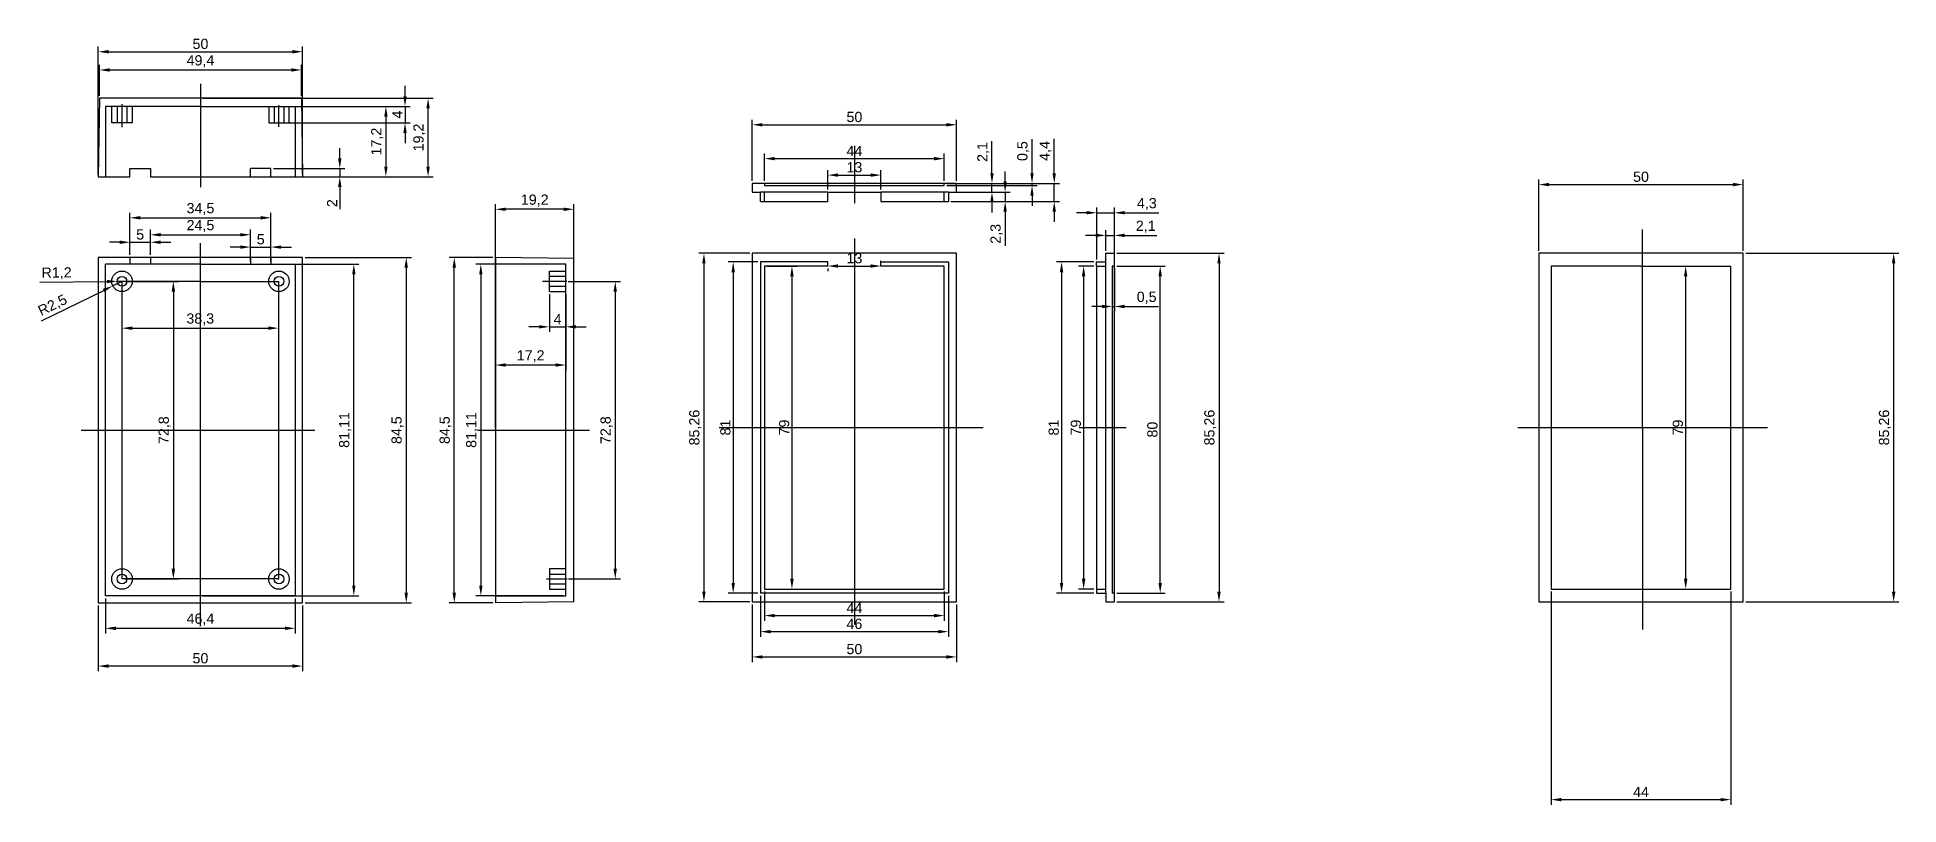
# Model space of a CAD drawing. Header units: millimetres. Extents: x 3537 to 3993, y -953 to -765.
import ezdxf

# ---------------------------------------------------------------- set-up
doc = ezdxf.new("R2010")
doc.units = ezdxf.units.MM
doc.styles.get("Standard").update_dxf_attribs({"font": 'arial.ttf'})
doc.dimstyles.new('ISO-25', dxfattribs={"dimtxt": 2.5, "dimasz": 2.5, "dimexe": 1.25, "dimexo": 0.625, "dimtad": 1, "dimtxsty": 'Standard', "dimcen": 2.5, "dimadec": 0, "dimazin": 0, "dimtfac": 1, "dimtmove": 0, "dimatfit": 3, "dimfxl": 1, "dimarcsym": 0})

msp = doc.modelspace()

# ---------------------------------------------------------------- blocks, each defined once
blk = doc.blocks.new('*D3')
at = {"color": 0, "lineweight": -2, "transparency": 16777216}
for p, q in [((3552.31, -798.39), (3552.31, -767.18)), ((3554.81, -768.43), (3599.81, -768.43)), ((3602.31, -798.39), (3602.31, -767.18))]:
    blk.add_line(p, q, dxfattribs=at)
at = {"color": 0, "transparency": 16777216}
for points in [[(3554.81, -768.02), (3554.81, -768.85), (3552.31, -768.43)], [(3599.81, -768.02), (3599.81, -768.85), (3602.31, -768.43)]]:
    blk.add_solid(points, dxfattribs=at)
at = {"layer": 'Defpoints', "color": 0, "transparency": 16777216}
for p in [(3602.31, -768.43), (3552.31, -799.01), (3602.31, -799.01)]:
    blk.add_point(p, dxfattribs=at)
at = {"color": 0, "transparency": 16777216, "insert": (3577.31, -766.53), "char_height": 2.5, "attachment_point": 5}
blk.add_mtext('50', dxfattribs=at)
blk = doc.blocks.new('*D4')
at = {"color": 0, "lineweight": -2, "transparency": 16777216}
for p, q in [((3552.61, -779.19), (3552.61, -771.64)), ((3555.11, -772.89), (3599.51, -772.89)), ((3602.01, -779.19), (3602.01, -771.64))]:
    blk.add_line(p, q, dxfattribs=at)
at = {"color": 0, "transparency": 16777216}
for points in [[(3555.11, -772.48), (3555.11, -773.31), (3552.61, -772.89)], [(3599.51, -772.48), (3599.51, -773.31), (3602.01, -772.89)]]:
    blk.add_solid(points, dxfattribs=at)
at = {"layer": 'Defpoints', "color": 0, "transparency": 16777216}
for p in [(3602.01, -772.89), (3552.61, -779.81), (3602.01, -779.81)]:
    blk.add_point(p, dxfattribs=at)
at = {"color": 0, "transparency": 16777216, "insert": (3577.31, -770.77), "char_height": 2.5, "attachment_point": 5}
blk.add_mtext('49,4', dxfattribs=at)
blk = doc.blocks.new('*D5')
at = {"color": 0, "lineweight": -2, "transparency": 16777216}
for p, q in [((3577.94, -779.81), (3634.27, -779.81)), ((3633.02, -796.51), (3633.02, -782.31)), ((3577.94, -799.01), (3634.27, -799.01))]:
    blk.add_line(p, q, dxfattribs=at)
at = {"color": 0, "transparency": 16777216}
for points in [[(3632.6, -782.31), (3633.43, -782.31), (3633.02, -779.81)], [(3632.6, -796.51), (3633.43, -796.51), (3633.02, -799.01)]]:
    blk.add_solid(points, dxfattribs=at)
at = {"layer": 'Defpoints', "color": 0, "transparency": 16777216}
for p in [(3577.31, -779.81), (3633.02, -779.81), (3577.31, -799.01)]:
    blk.add_point(p, dxfattribs=at)
at = {"color": 0, "transparency": 16777216, "insert": (3630.89, -789.41), "char_height": 2.5, "attachment_point": 5, "rotation": 90}
blk.add_mtext('19,2', dxfattribs=at)
blk = doc.blocks.new('*D6')
at = {"color": 0, "lineweight": -2, "transparency": 16777216}
for p, q in [((3627.37, -779.31), (3627.37, -776.81)), ((3598.34, -781.81), (3628.62, -781.81)), ((3627.37, -781.81), (3627.37, -785.81)), ((3598.34, -785.81), (3628.62, -785.81)), ((3627.37, -788.31), (3627.37, -790.81))]:
    blk.add_line(p, q, dxfattribs=at)
at = {"color": 0, "transparency": 16777216}
for points in [[(3626.96, -779.31), (3627.79, -779.31), (3627.37, -781.81)], [(3626.96, -788.31), (3627.79, -788.31), (3627.37, -785.81)]]:
    blk.add_solid(points, dxfattribs=at)
at = {"layer": 'Defpoints', "color": 0, "transparency": 16777216}
for p in [(3597.71, -781.81), (3597.71, -785.81), (3627.37, -785.81)]:
    blk.add_point(p, dxfattribs=at)
at = {"color": 0, "transparency": 16777216, "insert": (3625.5, -783.81), "char_height": 2.5, "attachment_point": 5, "rotation": 90}
blk.add_mtext('4', dxfattribs=at)
blk = doc.blocks.new('*D7')
at = {"color": 0, "lineweight": -2, "transparency": 16777216}
for p, q in [((3601.14, -781.81), (3623.94, -781.81)), ((3622.69, -784.31), (3622.69, -796.51)), ((3601.14, -799.01), (3623.94, -799.01))]:
    blk.add_line(p, q, dxfattribs=at)
at = {"color": 0, "transparency": 16777216}
for points in [[(3622.28, -784.31), (3623.11, -784.31), (3622.69, -781.81)], [(3622.28, -796.51), (3623.11, -796.51), (3622.69, -799.01)]]:
    blk.add_solid(points, dxfattribs=at)
at = {"layer": 'Defpoints', "color": 0, "transparency": 16777216}
for p in [(3600.51, -781.81), (3600.51, -799.01), (3622.69, -799.01)]:
    blk.add_point(p, dxfattribs=at)
at = {"color": 0, "transparency": 16777216, "insert": (3620.57, -790.41), "char_height": 2.5, "attachment_point": 5, "rotation": 90}
blk.add_mtext('17,2', dxfattribs=at)
blk = doc.blocks.new('*D8')
at = {"color": 0, "lineweight": -2, "transparency": 16777216}
for p, q in [((3611.41, -794.51), (3611.41, -792.01)), ((3595.19, -797.01), (3612.66, -797.01)), ((3611.41, -797.01), (3611.41, -799.01)), ((3595.19, -799.01), (3612.66, -799.01)), ((3611.41, -801.51), (3611.41, -806.92))]:
    blk.add_line(p, q, dxfattribs=at)
at = {"color": 0, "transparency": 16777216}
for points in [[(3610.99, -794.51), (3611.82, -794.51), (3611.41, -797.01)], [(3610.99, -801.51), (3611.82, -801.51), (3611.41, -799.01)]]:
    blk.add_solid(points, dxfattribs=at)
at = {"layer": 'Defpoints', "color": 0, "transparency": 16777216}
for p in [(3594.56, -797.01), (3594.56, -799.01), (3611.41, -799.01)]:
    blk.add_point(p, dxfattribs=at)
at = {"color": 0, "transparency": 16777216, "insert": (3609.53, -805.47), "char_height": 2.5, "attachment_point": 5, "rotation": 90}
blk.add_mtext('2', dxfattribs=at)
blk = doc.blocks.new('*D9')
at = {"color": 0, "lineweight": -2, "transparency": 16777216}
for p, q in [((3558.11, -825.21), (3558.11, -837.29)), ((3596.41, -825.21), (3596.41, -837.29)), ((3560.61, -836.04), (3593.91, -836.04))]:
    blk.add_line(p, q, dxfattribs=at)
at = {"color": 0, "transparency": 16777216}
for points in [[(3560.61, -835.62), (3560.61, -836.46), (3558.11, -836.04)], [(3593.91, -835.62), (3593.91, -836.46), (3596.41, -836.04)]]:
    blk.add_solid(points, dxfattribs=at)
at = {"layer": 'Defpoints', "color": 0, "transparency": 16777216}
for p in [(3558.11, -824.59), (3596.41, -824.59), (3596.41, -836.04)]:
    blk.add_point(p, dxfattribs=at)
at = {"color": 0, "transparency": 16777216, "insert": (3577.26, -833.91), "char_height": 2.5, "attachment_point": 5}
blk.add_mtext('38,3', dxfattribs=at)
blk = doc.blocks.new('*D10')
at = {"color": 0, "lineweight": -2, "transparency": 16777216}
for p, q in [((3558.94, -824.59), (3571.93, -824.59)), ((3570.68, -827.09), (3570.68, -894.89)), ((3558.84, -897.39), (3571.93, -897.39))]:
    blk.add_line(p, q, dxfattribs=at)
at = {"color": 0, "transparency": 16777216}
for points in [[(3570.26, -827.09), (3571.1, -827.09), (3570.68, -824.59)], [(3570.26, -894.89), (3571.1, -894.89), (3570.68, -897.39)]]:
    blk.add_solid(points, dxfattribs=at)
at = {"layer": 'Defpoints', "color": 0, "transparency": 16777216}
for p in [(3558.31, -824.59), (3558.21, -897.39), (3570.68, -897.39)]:
    blk.add_point(p, dxfattribs=at)
at = {"color": 0, "transparency": 16777216, "insert": (3568.55, -860.99), "char_height": 2.5, "attachment_point": 5, "rotation": 90}
blk.add_mtext('72,8', dxfattribs=at)
blk = doc.blocks.new('*D11')
at = {"color": 0, "lineweight": -2, "transparency": 16777216}
for p, q in [((3554.11, -902.13), (3554.11, -910.7)), ((3600.51, -902.13), (3600.51, -910.7)), ((3556.61, -909.45), (3598.01, -909.45))]:
    blk.add_line(p, q, dxfattribs=at)
at = {"color": 0, "transparency": 16777216}
for points in [[(3556.61, -909.03), (3556.61, -909.87), (3554.11, -909.45)], [(3598.01, -909.03), (3598.01, -909.87), (3600.51, -909.45)]]:
    blk.add_solid(points, dxfattribs=at)
at = {"layer": 'Defpoints', "color": 0, "transparency": 16777216}
for p in [(3554.11, -901.5), (3600.51, -901.5), (3600.51, -909.45)]:
    blk.add_point(p, dxfattribs=at)
at = {"color": 0, "transparency": 16777216, "insert": (3577.31, -907.32), "char_height": 2.5, "attachment_point": 5}
blk.add_mtext('46,4', dxfattribs=at)
blk = doc.blocks.new('*D12')
at = {"color": 0, "lineweight": -2, "transparency": 16777216}
for p, q in [((3552.31, -903.86), (3552.31, -919.94)), ((3602.31, -903.86), (3602.31, -919.94)), ((3599.81, -918.69), (3554.81, -918.69))]:
    blk.add_line(p, q, dxfattribs=at)
at = {"color": 0, "transparency": 16777216}
for points in [[(3554.81, -918.27), (3554.81, -919.11), (3552.31, -918.69)], [(3599.81, -918.27), (3599.81, -919.11), (3602.31, -918.69)]]:
    blk.add_solid(points, dxfattribs=at)
at = {"layer": 'Defpoints', "color": 0, "transparency": 16777216}
for p in [(3552.31, -903.24), (3602.31, -903.24), (3552.31, -918.69)]:
    blk.add_point(p, dxfattribs=at)
at = {"color": 0, "transparency": 16777216, "insert": (3577.31, -916.79), "char_height": 2.5, "attachment_point": 5}
blk.add_mtext('50', dxfattribs=at)
blk = doc.blocks.new('*D13')
at = {"color": 0, "lineweight": -2, "transparency": 16777216}
for p, q in [((3602.94, -818.74), (3628.92, -818.74)), ((3627.67, -821.24), (3627.67, -900.74)), ((3602.94, -903.24), (3628.92, -903.24))]:
    blk.add_line(p, q, dxfattribs=at)
at = {"color": 0, "transparency": 16777216}
for points in [[(3627.25, -821.24), (3628.09, -821.24), (3627.67, -818.74)], [(3627.25, -900.74), (3628.09, -900.74), (3627.67, -903.24)]]:
    blk.add_solid(points, dxfattribs=at)
at = {"layer": 'Defpoints', "color": 0, "transparency": 16777216}
for p in [(3602.31, -818.74), (3602.31, -903.24), (3627.67, -903.24)]:
    blk.add_point(p, dxfattribs=at)
at = {"color": 0, "transparency": 16777216, "insert": (3625.54, -860.99), "char_height": 2.5, "attachment_point": 5, "rotation": 90}
blk.add_mtext('84,5', dxfattribs=at)
blk = doc.blocks.new('*D15')
at = {"color": 0, "lineweight": -2, "transparency": 16777216}
for p, q in [((3577.94, -820.39), (3616.09, -820.39)), ((3614.84, -899), (3614.84, -822.89)), ((3577.94, -901.5), (3616.09, -901.5))]:
    blk.add_line(p, q, dxfattribs=at)
at = {"color": 0, "transparency": 16777216}
for points in [[(3614.43, -822.89), (3615.26, -822.89), (3614.84, -820.39)], [(3614.43, -899), (3615.26, -899), (3614.84, -901.5)]]:
    blk.add_solid(points, dxfattribs=at)
at = {"layer": 'Defpoints', "color": 0, "transparency": 16777216}
for p in [(3577.31, -820.39), (3614.84, -820.39), (3577.31, -901.5)]:
    blk.add_point(p, dxfattribs=at)
at = {"color": 0, "transparency": 16777216, "insert": (3612.72, -860.95), "char_height": 2.5, "attachment_point": 5, "rotation": 90}
blk.add_mtext('81,11', dxfattribs=at)
blk = doc.blocks.new('*D16')
at = {"color": 0, "lineweight": -2, "transparency": 16777216}
for p, q in [((3565.06, -818.11), (3565.06, -811.95)), ((3567.56, -813.2), (3587.06, -813.2)), ((3589.56, -818.11), (3589.56, -811.95))]:
    blk.add_line(p, q, dxfattribs=at)
at = {"color": 0, "transparency": 16777216}
for points in [[(3567.56, -812.79), (3567.56, -813.62), (3565.06, -813.2)], [(3587.06, -812.79), (3587.06, -813.62), (3589.56, -813.2)]]:
    blk.add_solid(points, dxfattribs=at)
at = {"layer": 'Defpoints', "color": 0, "transparency": 16777216}
for p in [(3589.56, -813.2), (3565.06, -818.74), (3589.56, -818.74)]:
    blk.add_point(p, dxfattribs=at)
at = {"color": 0, "transparency": 16777216, "insert": (3577.31, -811.08), "char_height": 2.5, "attachment_point": 5}
blk.add_mtext('24,5', dxfattribs=at)
blk = doc.blocks.new('*D17')
at = {"color": 0, "lineweight": -2, "transparency": 16777216}
for p, q in [((3560.06, -818.11), (3560.06, -807.8)), ((3562.56, -809.05), (3592.06, -809.05)), ((3594.56, -818.11), (3594.56, -807.8))]:
    blk.add_line(p, q, dxfattribs=at)
at = {"color": 0, "transparency": 16777216}
for points in [[(3562.56, -808.63), (3562.56, -809.47), (3560.06, -809.05)], [(3592.06, -808.63), (3592.06, -809.47), (3594.56, -809.05)]]:
    blk.add_solid(points, dxfattribs=at)
at = {"layer": 'Defpoints', "color": 0, "transparency": 16777216}
for p in [(3594.56, -809.05), (3560.06, -818.74), (3594.56, -818.74)]:
    blk.add_point(p, dxfattribs=at)
at = {"color": 0, "transparency": 16777216, "insert": (3577.31, -806.92), "char_height": 2.5, "attachment_point": 5}
blk.add_mtext('34,5', dxfattribs=at)
blk = doc.blocks.new('*D18')
at = {"color": 0, "lineweight": -2, "transparency": 16777216}
for p, q in [((3557.56, -815.03), (3555.06, -815.03)), ((3560.06, -818.11), (3560.06, -813.78)), ((3560.06, -815.03), (3565.06, -815.03)), ((3565.06, -818.11), (3565.06, -813.78)), ((3567.56, -815.03), (3570.06, -815.03))]:
    blk.add_line(p, q, dxfattribs=at)
at = {"color": 0, "transparency": 16777216}
for points in [[(3557.56, -814.62), (3557.56, -815.45), (3560.06, -815.03)], [(3567.56, -814.62), (3567.56, -815.45), (3565.06, -815.03)]]:
    blk.add_solid(points, dxfattribs=at)
at = {"layer": 'Defpoints', "color": 0, "transparency": 16777216}
for p in [(3565.06, -815.03), (3560.06, -818.74), (3565.06, -818.74)]:
    blk.add_point(p, dxfattribs=at)
at = {"color": 0, "transparency": 16777216, "insert": (3562.56, -813.14), "char_height": 2.5, "attachment_point": 5}
blk.add_mtext('5', dxfattribs=at)
blk = doc.blocks.new('*D19')
at = {"color": 0, "lineweight": -2, "transparency": 16777216}
for p, q in [((3589.56, -819.76), (3589.56, -814.96)), ((3594.56, -819.76), (3594.56, -814.96)), ((3587.06, -816.21), (3584.56, -816.21)), ((3589.56, -816.21), (3594.56, -816.21)), ((3597.06, -816.21), (3599.56, -816.21))]:
    blk.add_line(p, q, dxfattribs=at)
at = {"color": 0, "transparency": 16777216}
for points in [[(3587.06, -815.8), (3587.06, -816.63), (3589.56, -816.21)], [(3597.06, -815.8), (3597.06, -816.63), (3594.56, -816.21)]]:
    blk.add_solid(points, dxfattribs=at)
at = {"layer": 'Defpoints', "color": 0, "transparency": 16777216}
for p in [(3594.56, -816.21), (3589.56, -820.39), (3594.56, -820.39)]:
    blk.add_point(p, dxfattribs=at)
at = {"color": 0, "transparency": 16777216, "insert": (3592.06, -814.32), "char_height": 2.5, "attachment_point": 5}
blk.add_mtext('5', dxfattribs=at)
blk = doc.blocks.new('*D20')
at = {"color": 0, "lineweight": -2, "transparency": 16777216}
for p, q in [((3538.04, -824.83), (3554.41, -824.63)), ((3558.11, -824.59), (3556.91, -824.6))]:
    blk.add_line(p, q, dxfattribs=at)
at = {"color": 0, "transparency": 16777216}
blk.add_solid([(3554.41, -824.22), (3554.42, -825.05), (3556.91, -824.6)], dxfattribs=at)
at = {"layer": 'Defpoints', "color": 0, "transparency": 16777216}
for p in [(3556.91, -824.6), (3558.11, -824.59)]:
    blk.add_point(p, dxfattribs=at)
at = {"color": 0, "transparency": 16777216, "insert": (3542.1, -822.66), "char_height": 2.5, "attachment_point": 5, "rotation": 0.6952}
blk.add_mtext('R1,2', dxfattribs=at)
blk = doc.blocks.new('*D21')
at = {"color": 0, "lineweight": -2, "transparency": 16777216}
for p, q in [((3538.44, -834.28), (3553.63, -826.8)), ((3558.11, -824.59), (3555.87, -825.69))]:
    blk.add_line(p, q, dxfattribs=at)
at = {"color": 0, "transparency": 16777216}
blk.add_solid([(3553.44, -826.43), (3553.81, -827.17), (3555.87, -825.69)], dxfattribs=at)
at = {"layer": 'Defpoints', "color": 0, "transparency": 16777216}
for p in [(3555.87, -825.69), (3558.11, -824.59)]:
    blk.add_point(p, dxfattribs=at)
at = {"color": 0, "transparency": 16777216, "insert": (3541.19, -830.56), "char_height": 2.5, "attachment_point": 5, "rotation": 26.2337}
blk.add_mtext('R2,5', dxfattribs=at)
blk = doc.blocks.new('*D22')
at = {"color": 0, "lineweight": -2, "transparency": 16777216}
for p, q in [((3648.89, -818.74), (3638.18, -818.74)), ((3639.43, -900.74), (3639.43, -821.24)), ((3648.89, -903.24), (3638.18, -903.24))]:
    blk.add_line(p, q, dxfattribs=at)
at = {"color": 0, "transparency": 16777216}
for points in [[(3639.01, -821.24), (3639.84, -821.24), (3639.43, -818.74)], [(3639.01, -900.74), (3639.84, -900.74), (3639.43, -903.24)]]:
    blk.add_solid(points, dxfattribs=at)
at = {"layer": 'Defpoints', "color": 0, "transparency": 16777216}
for p in [(3639.43, -818.74), (3649.51, -818.74), (3649.51, -903.24)]:
    blk.add_point(p, dxfattribs=at)
at = {"color": 0, "transparency": 16777216, "insert": (3637.3, -860.99), "char_height": 2.5, "attachment_point": 5, "rotation": 90}
blk.add_mtext('84,5', dxfattribs=at)
blk = doc.blocks.new('*D23')
at = {"color": 0, "lineweight": -2, "transparency": 16777216}
for p, q in [((3666.08, -820.39), (3644.67, -820.39)), ((3645.92, -822.89), (3645.92, -899)), ((3666.09, -901.5), (3644.67, -901.5))]:
    blk.add_line(p, q, dxfattribs=at)
at = {"color": 0, "transparency": 16777216}
for points in [[(3645.51, -822.89), (3646.34, -822.89), (3645.92, -820.39)], [(3645.51, -899), (3646.34, -899), (3645.92, -901.5)]]:
    blk.add_solid(points, dxfattribs=at)
at = {"layer": 'Defpoints', "color": 0, "transparency": 16777216}
for p in [(3666.71, -820.39), (3645.92, -901.5), (3666.71, -901.5)]:
    blk.add_point(p, dxfattribs=at)
at = {"color": 0, "transparency": 16777216, "insert": (3643.8, -860.95), "char_height": 2.5, "attachment_point": 5, "rotation": 90}
blk.add_mtext('81,11', dxfattribs=at)
blk = doc.blocks.new('*D24')
at = {"color": 0, "lineweight": -2, "transparency": 16777216}
for p, q in [((3667.33, -824.59), (3680.07, -824.59)), ((3678.82, -827.09), (3678.82, -894.89)), ((3667.34, -897.39), (3680.07, -897.39))]:
    blk.add_line(p, q, dxfattribs=at)
at = {"color": 0, "transparency": 16777216}
for points in [[(3678.4, -827.09), (3679.23, -827.09), (3678.82, -824.59)], [(3678.4, -894.89), (3679.23, -894.89), (3678.82, -897.39)]]:
    blk.add_solid(points, dxfattribs=at)
at = {"layer": 'Defpoints', "color": 0, "transparency": 16777216}
for p in [(3666.71, -824.59), (3666.71, -897.39), (3678.82, -897.39)]:
    blk.add_point(p, dxfattribs=at)
at = {"color": 0, "transparency": 16777216, "insert": (3676.69, -860.99), "char_height": 2.5, "attachment_point": 5, "rotation": 90}
blk.add_mtext('72,8', dxfattribs=at)
blk = doc.blocks.new('*D25')
at = {"color": 0, "lineweight": -2, "transparency": 16777216}
for p, q in [((3649.51, -860.36), (3649.51, -805.72)), ((3668.71, -860.36), (3668.71, -805.72)), ((3666.21, -806.97), (3652.01, -806.97))]:
    blk.add_line(p, q, dxfattribs=at)
at = {"color": 0, "transparency": 16777216}
for points in [[(3652.01, -806.55), (3652.01, -807.38), (3649.51, -806.97)], [(3666.21, -806.55), (3666.21, -807.38), (3668.71, -806.97)]]:
    blk.add_solid(points, dxfattribs=at)
at = {"layer": 'Defpoints', "color": 0, "transparency": 16777216}
for p in [(3649.51, -806.97), (3649.51, -860.99), (3668.71, -860.99)]:
    blk.add_point(p, dxfattribs=at)
at = {"color": 0, "transparency": 16777216, "insert": (3659.11, -804.84), "char_height": 2.5, "attachment_point": 5}
blk.add_mtext('19,2', dxfattribs=at)
blk = doc.blocks.new('*D26')
at = {"color": 0, "lineweight": -2, "transparency": 16777216}
for p, q in [((3662.71, -827.71), (3662.71, -836.97)), ((3666.71, -827.71), (3666.71, -836.97)), ((3660.21, -835.72), (3657.71, -835.72)), ((3662.71, -835.72), (3666.71, -835.72)), ((3669.21, -835.72), (3671.71, -835.72))]:
    blk.add_line(p, q, dxfattribs=at)
at = {"color": 0, "transparency": 16777216}
for points in [[(3660.21, -835.3), (3660.21, -836.13), (3662.71, -835.72)], [(3669.21, -835.3), (3669.21, -836.13), (3666.71, -835.72)]]:
    blk.add_solid(points, dxfattribs=at)
at = {"layer": 'Defpoints', "color": 0, "transparency": 16777216}
for p in [(3662.71, -827.08), (3666.71, -827.08), (3666.71, -835.72)]:
    blk.add_point(p, dxfattribs=at)
at = {"color": 0, "transparency": 16777216, "insert": (3664.71, -833.84), "char_height": 2.5, "attachment_point": 5}
blk.add_mtext('4', dxfattribs=at)
blk = doc.blocks.new('*D27')
at = {"color": 0, "lineweight": -2, "transparency": 16777216}
for p, q in [((3649.51, -828.33), (3649.51, -846.31)), ((3666.71, -828.33), (3666.71, -846.31)), ((3664.21, -845.06), (3652.01, -845.06))]:
    blk.add_line(p, q, dxfattribs=at)
at = {"color": 0, "transparency": 16777216}
for points in [[(3652.01, -844.64), (3652.01, -845.47), (3649.51, -845.06)], [(3664.21, -844.64), (3664.21, -845.47), (3666.71, -845.06)]]:
    blk.add_solid(points, dxfattribs=at)
at = {"layer": 'Defpoints', "color": 0, "transparency": 16777216}
for p in [(3649.51, -827.71), (3666.71, -827.71), (3649.51, -845.06)]:
    blk.add_point(p, dxfattribs=at)
at = {"color": 0, "transparency": 16777216, "insert": (3658.11, -842.93), "char_height": 2.5, "attachment_point": 5}
blk.add_mtext('17,2', dxfattribs=at)
blk = doc.blocks.new('*D28')
at = {"color": 0, "lineweight": -2, "transparency": 16777216}
for p, q in [((3712.35, -800.03), (3712.35, -785.05)), ((3714.85, -786.3), (3759.85, -786.3)), ((3762.35, -800.03), (3762.35, -785.05))]:
    blk.add_line(p, q, dxfattribs=at)
at = {"color": 0, "transparency": 16777216}
for points in [[(3714.85, -785.88), (3714.85, -786.72), (3712.35, -786.3)], [(3759.85, -785.88), (3759.85, -786.72), (3762.35, -786.3)]]:
    blk.add_solid(points, dxfattribs=at)
at = {"layer": 'Defpoints', "color": 0, "transparency": 16777216}
for p in [(3762.35, -786.3), (3712.35, -800.65), (3762.35, -800.65)]:
    blk.add_point(p, dxfattribs=at)
at = {"color": 0, "transparency": 16777216, "insert": (3737.35, -784.4), "char_height": 2.5, "attachment_point": 5}
blk.add_mtext('50', dxfattribs=at)
blk = doc.blocks.new('*D29')
at = {"color": 0, "lineweight": -2, "transparency": 16777216}
for p, q in [((3715.35, -800.03), (3715.35, -793.33)), ((3717.85, -794.58), (3756.85, -794.58)), ((3759.35, -800.03), (3759.35, -793.33))]:
    blk.add_line(p, q, dxfattribs=at)
at = {"color": 0, "transparency": 16777216}
for points in [[(3717.85, -794.17), (3717.85, -795), (3715.35, -794.58)], [(3756.85, -794.17), (3756.85, -795), (3759.35, -794.58)]]:
    blk.add_solid(points, dxfattribs=at)
at = {"layer": 'Defpoints', "color": 0, "transparency": 16777216}
for p in [(3759.35, -794.58), (3715.35, -800.65), (3759.35, -800.65)]:
    blk.add_point(p, dxfattribs=at)
at = {"color": 0, "transparency": 16777216, "insert": (3737.35, -792.71), "char_height": 2.5, "attachment_point": 5}
blk.add_mtext('44', dxfattribs=at)
blk = doc.blocks.new('*D34')
at = {"color": 0, "lineweight": -2, "transparency": 16777216}
for p, q in [((3730.85, -802.13), (3730.85, -797.36)), ((3733.35, -798.61), (3741.35, -798.61)), ((3743.85, -802.13), (3743.85, -797.36))]:
    blk.add_line(p, q, dxfattribs=at)
at = {"color": 0, "transparency": 16777216}
for points in [[(3733.35, -798.19), (3733.35, -799.02), (3730.85, -798.61)], [(3741.35, -798.19), (3741.35, -799.02), (3743.85, -798.61)]]:
    blk.add_solid(points, dxfattribs=at)
at = {"layer": 'Defpoints', "color": 0, "transparency": 16777216}
for p in [(3743.85, -798.61), (3730.85, -802.75), (3743.85, -802.75)]:
    blk.add_point(p, dxfattribs=at)
at = {"color": 0, "transparency": 16777216, "insert": (3737.35, -796.7), "char_height": 2.5, "attachment_point": 5}
blk.add_mtext('13', dxfattribs=at)
blk = doc.blocks.new('*D35')
at = {"color": 0, "lineweight": -2, "transparency": 16777216}
for p, q in [((3786.25, -798.15), (3786.25, -789.76)), ((3760.97, -800.65), (3787.5, -800.65)), ((3786.25, -805.05), (3786.25, -800.65)), ((3760.97, -805.05), (3787.5, -805.05)), ((3786.25, -807.55), (3786.25, -810.05))]:
    blk.add_line(p, q, dxfattribs=at)
at = {"color": 0, "transparency": 16777216}
for points in [[(3785.83, -798.15), (3786.66, -798.15), (3786.25, -800.65)], [(3785.83, -807.55), (3786.66, -807.55), (3786.25, -805.05)]]:
    blk.add_solid(points, dxfattribs=at)
at = {"layer": 'Defpoints', "color": 0, "transparency": 16777216}
for p in [(3760.35, -800.65), (3786.25, -800.65), (3760.35, -805.05)]:
    blk.add_point(p, dxfattribs=at)
at = {"color": 0, "transparency": 16777216, "insert": (3784.13, -792.7), "char_height": 2.5, "attachment_point": 5, "rotation": 90}
blk.add_mtext('4,4', dxfattribs=at)
blk = doc.blocks.new('*D37')
at = {"color": 0, "lineweight": -2, "transparency": 16777216}
for p, q in [((3780.81, -798.15), (3780.81, -789.83)), ((3759.97, -800.65), (3782.06, -800.65)), ((3759.97, -801.15), (3782.06, -801.15)), ((3780.81, -801.15), (3780.81, -800.65)), ((3780.81, -803.65), (3780.81, -806.15))]:
    blk.add_line(p, q, dxfattribs=at)
at = {"color": 0, "transparency": 16777216}
for points in [[(3780.39, -798.15), (3781.22, -798.15), (3780.81, -800.65)], [(3780.39, -803.65), (3781.22, -803.65), (3780.81, -801.15)]]:
    blk.add_solid(points, dxfattribs=at)
at = {"layer": 'Defpoints', "color": 0, "transparency": 16777216}
for p in [(3759.35, -800.65), (3759.35, -801.15), (3780.81, -800.65)]:
    blk.add_point(p, dxfattribs=at)
at = {"color": 0, "transparency": 16777216, "insert": (3778.68, -792.74), "char_height": 2.5, "attachment_point": 5, "rotation": 90}
blk.add_mtext('0,5', dxfattribs=at)
blk = doc.blocks.new('*D38')
at = {"color": 0, "lineweight": -2, "transparency": 16777216}
for p, q in [((3771.01, -798.15), (3771.01, -790.29)), ((3762.97, -800.65), (3772.26, -800.65)), ((3771.01, -802.75), (3771.01, -800.65)), ((3762.97, -802.75), (3772.26, -802.75)), ((3771.01, -805.25), (3771.01, -807.75))]:
    blk.add_line(p, q, dxfattribs=at)
at = {"color": 0, "transparency": 16777216}
for points in [[(3770.6, -798.15), (3771.43, -798.15), (3771.01, -800.65)], [(3770.6, -805.25), (3771.43, -805.25), (3771.01, -802.75)]]:
    blk.add_solid(points, dxfattribs=at)
at = {"layer": 'Defpoints', "color": 0, "transparency": 16777216}
for p in [(3762.35, -800.65), (3771.01, -800.65), (3762.35, -802.75)]:
    blk.add_point(p, dxfattribs=at)
at = {"color": 0, "transparency": 16777216, "insert": (3768.89, -792.97), "char_height": 2.5, "attachment_point": 5, "rotation": 90}
blk.add_mtext('2,1', dxfattribs=at)
blk = doc.blocks.new('*D39')
at = {"color": 0, "lineweight": -2, "transparency": 16777216}
for p, q in [((3774.23, -800.25), (3774.23, -797.75)), ((3760.97, -802.75), (3775.48, -802.75)), ((3760.97, -805.05), (3775.48, -805.05)), ((3774.23, -802.75), (3774.23, -805.05)), ((3774.23, -807.55), (3774.23, -815.89))]:
    blk.add_line(p, q, dxfattribs=at)
at = {"color": 0, "transparency": 16777216}
for points in [[(3773.82, -800.25), (3774.65, -800.25), (3774.23, -802.75)], [(3773.82, -807.55), (3774.65, -807.55), (3774.23, -805.05)]]:
    blk.add_solid(points, dxfattribs=at)
at = {"layer": 'Defpoints', "color": 0, "transparency": 16777216}
for p in [(3760.35, -802.75), (3760.35, -805.05), (3774.23, -805.05)]:
    blk.add_point(p, dxfattribs=at)
at = {"color": 0, "transparency": 16777216, "insert": (3772.11, -812.97), "char_height": 2.5, "attachment_point": 5, "rotation": 90}
blk.add_mtext('2,3', dxfattribs=at)
blk = doc.blocks.new('*D40')
at = {"color": 0, "lineweight": -2, "transparency": 16777216}
for p, q in [((3711.72, -817.72), (3699.27, -817.72)), ((3700.52, -820.22), (3700.52, -900.48)), ((3711.72, -902.98), (3699.27, -902.98))]:
    blk.add_line(p, q, dxfattribs=at)
at = {"color": 0, "transparency": 16777216}
for points in [[(3700.11, -820.22), (3700.94, -820.22), (3700.52, -817.72)], [(3700.11, -900.48), (3700.94, -900.48), (3700.52, -902.98)]]:
    blk.add_solid(points, dxfattribs=at)
at = {"layer": 'Defpoints', "color": 0, "transparency": 16777216}
for p in [(3712.35, -817.72), (3700.52, -902.98), (3712.35, -902.98)]:
    blk.add_point(p, dxfattribs=at)
at = {"color": 0, "transparency": 16777216, "insert": (3698.4, -860.35), "char_height": 2.5, "attachment_point": 5, "rotation": 90}
blk.add_mtext('85,26', dxfattribs=at)
blk = doc.blocks.new('*D41')
at = {"color": 0, "lineweight": -2, "transparency": 16777216}
for p, q in [((3713.72, -819.85), (3706.43, -819.85)), ((3707.68, -822.35), (3707.68, -898.35)), ((3713.72, -900.85), (3706.43, -900.85))]:
    blk.add_line(p, q, dxfattribs=at)
at = {"color": 0, "transparency": 16777216}
for points in [[(3707.26, -822.35), (3708.1, -822.35), (3707.68, -819.85)], [(3707.26, -898.35), (3708.1, -898.35), (3707.68, -900.85)]]:
    blk.add_solid(points, dxfattribs=at)
at = {"layer": 'Defpoints', "color": 0, "transparency": 16777216}
for p in [(3714.35, -819.85), (3707.68, -900.85), (3714.35, -900.85)]:
    blk.add_point(p, dxfattribs=at)
at = {"color": 0, "transparency": 16777216, "insert": (3705.78, -860.35), "char_height": 2.5, "attachment_point": 5, "rotation": 90}
blk.add_mtext('81', dxfattribs=at)
blk = doc.blocks.new('*D42')
at = {"color": 0, "lineweight": -2, "transparency": 16777216}
for p, q in [((3715.97, -820.85), (3723.31, -820.85)), ((3722.06, -823.35), (3722.06, -897.35)), ((3715.97, -899.85), (3723.31, -899.85))]:
    blk.add_line(p, q, dxfattribs=at)
at = {"color": 0, "transparency": 16777216}
for points in [[(3721.64, -823.35), (3722.48, -823.35), (3722.06, -820.85)], [(3721.64, -897.35), (3722.48, -897.35), (3722.06, -899.85)]]:
    blk.add_solid(points, dxfattribs=at)
at = {"layer": 'Defpoints', "color": 0, "transparency": 16777216}
for p in [(3715.35, -820.85), (3715.35, -899.85), (3722.06, -899.85)]:
    blk.add_point(p, dxfattribs=at)
at = {"color": 0, "transparency": 16777216, "insert": (3720.16, -860.35), "char_height": 2.5, "attachment_point": 5, "rotation": 90}
blk.add_mtext('79', dxfattribs=at)
blk = doc.blocks.new('*D43')
at = {"color": 0, "lineweight": -2, "transparency": 16777216}
for p, q in [((3712.35, -903.6), (3712.35, -917.7)), ((3762.35, -903.6), (3762.35, -917.7)), ((3714.85, -916.45), (3759.85, -916.45))]:
    blk.add_line(p, q, dxfattribs=at)
at = {"color": 0, "transparency": 16777216}
for points in [[(3714.85, -916.04), (3714.85, -916.87), (3712.35, -916.45)], [(3759.85, -916.04), (3759.85, -916.87), (3762.35, -916.45)]]:
    blk.add_solid(points, dxfattribs=at)
at = {"layer": 'Defpoints', "color": 0, "transparency": 16777216}
for p in [(3712.35, -902.98), (3762.35, -902.98), (3762.35, -916.45)]:
    blk.add_point(p, dxfattribs=at)
at = {"color": 0, "transparency": 16777216, "insert": (3737.35, -914.55), "char_height": 2.5, "attachment_point": 5}
blk.add_mtext('50', dxfattribs=at)
blk = doc.blocks.new('*D44')
at = {"color": 0, "lineweight": -2, "transparency": 16777216}
for p, q in [((3714.35, -901.47), (3714.35, -911.52)), ((3760.35, -901.47), (3760.35, -911.52)), ((3716.85, -910.27), (3757.85, -910.27))]:
    blk.add_line(p, q, dxfattribs=at)
at = {"color": 0, "transparency": 16777216}
for points in [[(3716.85, -909.85), (3716.85, -910.68), (3714.35, -910.27)], [(3757.85, -909.85), (3757.85, -910.68), (3760.35, -910.27)]]:
    blk.add_solid(points, dxfattribs=at)
at = {"layer": 'Defpoints', "color": 0, "transparency": 16777216}
for p in [(3714.35, -900.85), (3760.35, -900.85), (3760.35, -910.27)]:
    blk.add_point(p, dxfattribs=at)
at = {"color": 0, "transparency": 16777216, "insert": (3737.35, -908.37), "char_height": 2.5, "attachment_point": 5}
blk.add_mtext('46', dxfattribs=at)
blk = doc.blocks.new('*D45')
at = {"color": 0, "lineweight": -2, "transparency": 16777216}
for p, q in [((3715.35, -900.47), (3715.35, -907.59)), ((3759.35, -900.47), (3759.35, -907.59)), ((3717.85, -906.34), (3756.85, -906.34))]:
    blk.add_line(p, q, dxfattribs=at)
at = {"color": 0, "transparency": 16777216}
for points in [[(3717.85, -905.92), (3717.85, -906.76), (3715.35, -906.34)], [(3756.85, -905.92), (3756.85, -906.76), (3759.35, -906.34)]]:
    blk.add_solid(points, dxfattribs=at)
at = {"layer": 'Defpoints', "color": 0, "transparency": 16777216}
for p in [(3715.35, -899.85), (3759.35, -899.85), (3759.35, -906.34)]:
    blk.add_point(p, dxfattribs=at)
at = {"color": 0, "transparency": 16777216, "insert": (3737.35, -904.47), "char_height": 2.5, "attachment_point": 5}
blk.add_mtext('44', dxfattribs=at)
blk = doc.blocks.new('*D46')
at = {"color": 0, "lineweight": -2, "transparency": 16777216}
for p, q in [((3743.85, -820.22), (3743.85, -819.6)), ((3730.85, -821.47), (3730.85, -822.1)), ((3733.35, -820.85), (3741.35, -820.85))]:
    blk.add_line(p, q, dxfattribs=at)
at = {"color": 0, "transparency": 16777216}
for points in [[(3733.35, -820.43), (3733.35, -821.26), (3730.85, -820.85)], [(3741.35, -820.43), (3741.35, -821.26), (3743.85, -820.85)]]:
    blk.add_solid(points, dxfattribs=at)
at = {"layer": 'Defpoints', "color": 0, "transparency": 16777216}
for p in [(3730.85, -820.85), (3743.85, -820.85), (3743.85, -820.85)]:
    blk.add_point(p, dxfattribs=at)
at = {"color": 0, "transparency": 16777216, "insert": (3737.35, -818.94), "char_height": 2.5, "attachment_point": 5}
blk.add_mtext('13', dxfattribs=at)
blk = doc.blocks.new('*D47')
at = {"color": 0, "lineweight": -2, "transparency": 16777216}
for p, q in [((3796.36, -813.35), (3793.86, -813.35)), ((3798.86, -817.09), (3798.86, -812.1)), ((3798.86, -813.35), (3800.96, -813.35)), ((3800.96, -817.09), (3800.96, -812.1)), ((3803.46, -813.35), (3811.32, -813.35))]:
    blk.add_line(p, q, dxfattribs=at)
at = {"color": 0, "transparency": 16777216}
for points in [[(3796.36, -812.93), (3796.36, -813.76), (3798.86, -813.35)], [(3803.46, -812.93), (3803.46, -813.76), (3800.96, -813.35)]]:
    blk.add_solid(points, dxfattribs=at)
at = {"layer": 'Defpoints', "color": 0, "transparency": 16777216}
for p in [(3800.96, -813.35), (3798.86, -817.72), (3800.96, -817.72)]:
    blk.add_point(p, dxfattribs=at)
at = {"color": 0, "transparency": 16777216, "insert": (3808.64, -811.22), "char_height": 2.5, "attachment_point": 5}
blk.add_mtext('2,1', dxfattribs=at)
blk = doc.blocks.new('*D50')
at = {"color": 0, "lineweight": -2, "transparency": 16777216}
for p, q in [((3794.16, -807.82), (3791.66, -807.82)), ((3796.66, -819.22), (3796.66, -806.57)), ((3796.66, -807.82), (3800.96, -807.82)), ((3800.96, -819.22), (3800.96, -806.57)), ((3803.46, -807.82), (3811.86, -807.82))]:
    blk.add_line(p, q, dxfattribs=at)
at = {"color": 0, "transparency": 16777216}
for points in [[(3794.16, -807.4), (3794.16, -808.23), (3796.66, -807.82)], [(3803.46, -807.4), (3803.46, -808.23), (3800.96, -807.82)]]:
    blk.add_solid(points, dxfattribs=at)
at = {"layer": 'Defpoints', "color": 0, "transparency": 16777216}
for p in [(3800.96, -807.82), (3796.66, -819.85), (3800.96, -819.85)]:
    blk.add_point(p, dxfattribs=at)
at = {"color": 0, "transparency": 16777216, "insert": (3808.91, -805.69), "char_height": 2.5, "attachment_point": 5}
blk.add_mtext('4,3', dxfattribs=at)
blk = doc.blocks.new('*D51')
at = {"color": 0, "lineweight": -2, "transparency": 16777216}
for p, q in [((3907.84, -900.47), (3907.84, -952.6)), ((3951.84, -900.47), (3951.84, -952.6)), ((3910.34, -951.35), (3949.34, -951.35))]:
    blk.add_line(p, q, dxfattribs=at)
at = {"color": 0, "transparency": 16777216}
for points in [[(3910.34, -950.94), (3910.34, -951.77), (3907.84, -951.35)], [(3949.34, -950.94), (3949.34, -951.77), (3951.84, -951.35)]]:
    blk.add_solid(points, dxfattribs=at)
at = {"layer": 'Defpoints', "color": 0, "transparency": 16777216}
for p in [(3907.84, -899.85), (3951.84, -899.85), (3951.84, -951.35)]:
    blk.add_point(p, dxfattribs=at)
at = {"color": 0, "transparency": 16777216, "insert": (3929.84, -949.48), "char_height": 2.5, "attachment_point": 5}
blk.add_mtext('44', dxfattribs=at)
blk = doc.blocks.new('*D52')
at = {"color": 0, "lineweight": -2, "transparency": 16777216}
for p, q in [((3930.87, -820.85), (3942.03, -820.85)), ((3940.78, -897.35), (3940.78, -823.35)), ((3930.87, -899.85), (3942.03, -899.85))]:
    blk.add_line(p, q, dxfattribs=at)
at = {"color": 0, "transparency": 16777216}
for points in [[(3940.36, -823.35), (3941.19, -823.35), (3940.78, -820.85)], [(3940.36, -897.35), (3941.19, -897.35), (3940.78, -899.85)]]:
    blk.add_solid(points, dxfattribs=at)
at = {"layer": 'Defpoints', "color": 0, "transparency": 16777216}
for p in [(3930.24, -820.85), (3940.78, -820.85), (3930.24, -899.85)]:
    blk.add_point(p, dxfattribs=at)
at = {"color": 0, "transparency": 16777216, "insert": (3938.87, -860.35), "char_height": 2.5, "attachment_point": 5, "rotation": 90}
blk.add_mtext('79', dxfattribs=at)
blk = doc.blocks.new('*D53')
at = {"color": 0, "lineweight": -2, "transparency": 16777216}
for p, q in [((3904.84, -817.09), (3904.84, -799.68)), ((3907.34, -800.93), (3952.34, -800.93)), ((3954.84, -817.09), (3954.84, -799.68))]:
    blk.add_line(p, q, dxfattribs=at)
at = {"color": 0, "transparency": 16777216}
for points in [[(3907.34, -800.51), (3907.34, -801.35), (3904.84, -800.93)], [(3952.34, -800.51), (3952.34, -801.35), (3954.84, -800.93)]]:
    blk.add_solid(points, dxfattribs=at)
at = {"layer": 'Defpoints', "color": 0, "transparency": 16777216}
for p in [(3954.84, -800.93), (3904.84, -817.72), (3954.84, -817.72)]:
    blk.add_point(p, dxfattribs=at)
at = {"color": 0, "transparency": 16777216, "insert": (3929.84, -799.03), "char_height": 2.5, "attachment_point": 5}
blk.add_mtext('50', dxfattribs=at)
blk = doc.blocks.new('*D54')
at = {"color": 0, "lineweight": -2, "transparency": 16777216}
for p, q in [((3955.46, -817.72), (3992.92, -817.72)), ((3991.67, -820.22), (3991.67, -900.48)), ((3955.46, -902.98), (3992.92, -902.98))]:
    blk.add_line(p, q, dxfattribs=at)
at = {"color": 0, "transparency": 16777216}
for points in [[(3991.25, -820.22), (3992.09, -820.22), (3991.67, -817.72)], [(3991.25, -900.48), (3992.09, -900.48), (3991.67, -902.98)]]:
    blk.add_solid(points, dxfattribs=at)
at = {"layer": 'Defpoints', "color": 0, "transparency": 16777216}
for p in [(3954.84, -817.72), (3954.84, -902.98), (3991.67, -902.98)]:
    blk.add_point(p, dxfattribs=at)
at = {"color": 0, "transparency": 16777216, "insert": (3989.54, -860.35), "char_height": 2.5, "attachment_point": 5, "rotation": 90}
blk.add_mtext('85,26', dxfattribs=at)
blk = doc.blocks.new('*D55')
at = {"color": 0, "lineweight": -2, "transparency": 16777216}
for p, q in [((3795.94, -819.85), (3786.79, -819.85)), ((3788.04, -822.35), (3788.04, -898.35)), ((3795.94, -900.85), (3786.79, -900.85))]:
    blk.add_line(p, q, dxfattribs=at)
at = {"color": 0, "transparency": 16777216}
for points in [[(3787.62, -822.35), (3788.45, -822.35), (3788.04, -819.85)], [(3787.62, -898.35), (3788.45, -898.35), (3788.04, -900.85)]]:
    blk.add_solid(points, dxfattribs=at)
at = {"layer": 'Defpoints', "color": 0, "transparency": 16777216}
for p in [(3796.56, -819.85), (3788.04, -900.85), (3796.56, -900.85)]:
    blk.add_point(p, dxfattribs=at)
at = {"color": 0, "transparency": 16777216, "insert": (3786.13, -860.35), "char_height": 2.5, "attachment_point": 5, "rotation": 90}
blk.add_mtext('81', dxfattribs=at)
blk = doc.blocks.new('*D56')
at = {"color": 0, "lineweight": -2, "transparency": 16777216}
for p, q in [((3795.94, -820.85), (3792.19, -820.85)), ((3793.44, -823.35), (3793.44, -897.35)), ((3795.94, -899.85), (3792.19, -899.85))]:
    blk.add_line(p, q, dxfattribs=at)
at = {"color": 0, "transparency": 16777216}
for points in [[(3793.02, -823.35), (3793.86, -823.35), (3793.44, -820.85)], [(3793.02, -897.35), (3793.86, -897.35), (3793.44, -899.85)]]:
    blk.add_solid(points, dxfattribs=at)
at = {"layer": 'Defpoints', "color": 0, "transparency": 16777216}
for p in [(3796.56, -820.85), (3793.44, -899.85), (3796.56, -899.85)]:
    blk.add_point(p, dxfattribs=at)
at = {"color": 0, "transparency": 16777216, "insert": (3791.54, -860.35), "char_height": 2.5, "attachment_point": 5, "rotation": 90}
blk.add_mtext('79', dxfattribs=at)
blk = doc.blocks.new('*D58')
at = {"color": 0, "lineweight": -2, "transparency": 16777216}
for p, q in [((3801.59, -820.85), (3813.43, -820.85)), ((3812.18, -898.35), (3812.18, -823.35)), ((3801.59, -900.85), (3813.43, -900.85))]:
    blk.add_line(p, q, dxfattribs=at)
at = {"color": 0, "transparency": 16777216}
for points in [[(3811.76, -823.35), (3812.59, -823.35), (3812.18, -820.85)], [(3811.76, -898.35), (3812.59, -898.35), (3812.18, -900.85)]]:
    blk.add_solid(points, dxfattribs=at)
at = {"layer": 'Defpoints', "color": 0, "transparency": 16777216}
for p in [(3800.96, -820.85), (3812.18, -820.85), (3800.96, -900.85)]:
    blk.add_point(p, dxfattribs=at)
at = {"color": 0, "transparency": 16777216, "insert": (3810.28, -860.85), "char_height": 2.5, "attachment_point": 5, "rotation": 90}
blk.add_mtext('80', dxfattribs=at)
blk = doc.blocks.new('*D59')
at = {"color": 0, "lineweight": -2, "transparency": 16777216}
for p, q in [((3801.59, -817.72), (3827.82, -817.72)), ((3826.57, -820.22), (3826.57, -900.48)), ((3801.59, -902.98), (3827.82, -902.98))]:
    blk.add_line(p, q, dxfattribs=at)
at = {"color": 0, "transparency": 16777216}
for points in [[(3826.15, -820.22), (3826.98, -820.22), (3826.57, -817.72)], [(3826.15, -900.48), (3826.98, -900.48), (3826.57, -902.98)]]:
    blk.add_solid(points, dxfattribs=at)
at = {"layer": 'Defpoints', "color": 0, "transparency": 16777216}
for p in [(3800.96, -817.72), (3800.96, -902.98), (3826.57, -902.98)]:
    blk.add_point(p, dxfattribs=at)
at = {"color": 0, "transparency": 16777216, "insert": (3824.44, -860.35), "char_height": 2.5, "attachment_point": 5, "rotation": 90}
blk.add_mtext('85,26', dxfattribs=at)
blk = doc.blocks.new('*D60')
at = {"color": 0, "lineweight": -2, "transparency": 16777216}
for p, q in [((3800.46, -821.47), (3800.46, -831.99)), ((3800.96, -821.47), (3800.96, -831.99)), ((3797.96, -830.74), (3795.46, -830.74)), ((3800.46, -830.74), (3800.96, -830.74)), ((3803.46, -830.74), (3811.78, -830.74))]:
    blk.add_line(p, q, dxfattribs=at)
at = {"color": 0, "transparency": 16777216}
for points in [[(3797.96, -830.32), (3797.96, -831.16), (3800.46, -830.74)], [(3803.46, -830.32), (3803.46, -831.16), (3800.96, -830.74)]]:
    blk.add_solid(points, dxfattribs=at)
at = {"layer": 'Defpoints', "color": 0, "transparency": 16777216}
for p in [(3800.46, -820.85), (3800.96, -820.85), (3800.96, -830.74)]:
    blk.add_point(p, dxfattribs=at)
at = {"color": 0, "transparency": 16777216, "insert": (3808.87, -828.61), "char_height": 2.5, "attachment_point": 5}
blk.add_mtext('0,5', dxfattribs=at)

# ---------------------------------------------------------------- dimensions: what is measured, and where the dimension line sits
at = {"color": 3}
for base, p1, p2, picture, middle in [((3602.312, -768.434), (3552.312, -799.013), (3602.312, -799.013), '*D3', (3577.312, -766.532)), ((3602.012, -772.895), (3552.612, -779.813), (3602.012, -779.813), '*D4', (3577.312, -770.768)), ((3762.347, -786.3), (3712.347, -800.651), (3762.347, -800.651), '*D28', (3737.347, -784.399)), ((3759.347, -794.584), (3715.347, -800.651), (3759.347, -800.651), '*D29', (3737.347, -792.709)), ((3743.847, -798.607), (3730.847, -802.751), (3743.847, -802.751), '*D34', (3737.347, -796.705)), ((3954.839, -800.931), (3904.839, -817.715), (3954.839, -817.715), '*D53', (3929.839, -799.029)), ((3594.562, -809.049), (3560.062, -818.74), (3594.562, -818.74), '*D17', (3577.312, -806.922)), ((3649.512, -806.967), (3668.708, -860.988), (3649.512, -860.99), '*D25', (3659.11, -804.84)), ((3800.961, -807.816), (3796.661, -819.845), (3800.961, -819.845), '*D50', (3808.912, -805.688)), ((3589.562, -813.205), (3565.062, -818.74), (3589.562, -818.74), '*D16', (3577.312, -811.078)), ((3800.961, -813.346), (3798.861, -817.715), (3800.961, -817.715), '*D47', (3808.642, -811.218)), ((3565.062, -815.035), (3560.062, -818.74), (3565.062, -818.74), '*D18', (3562.562, -813.139)), ((3594.562, -816.215), (3589.562, -820.39), (3594.562, -820.39), '*D19', (3592.062, -814.318)), ((3743.847, -820.845), (3730.847, -820.845), (3743.847, -820.845), '*D46', (3737.347, -818.943)), ((3800.961, -830.739), (3800.461, -820.845), (3800.961, -820.845), '*D60', (3808.871, -828.612)), ((3596.412, -836.042), (3558.112, -824.59), (3596.412, -824.59), '*D9', (3577.262, -833.914)), ((3649.512, -845.058), (3666.709, -827.709), (3649.512, -827.709), '*D27', (3658.111, -842.931)), ((3666.709, -835.716), (3662.709, -827.084), (3666.709, -827.084), '*D26', (3664.709, -833.841)), ((3600.511, -909.449), (3554.111, -901.502), (3600.511, -901.502), '*D11', (3577.311, -907.322)), ((3760.347, -910.267), (3714.347, -900.845), (3760.347, -900.845), '*D44', (3737.347, -908.365)), ((3759.347, -906.341), (3715.347, -899.845), (3759.347, -899.845), '*D45', (3737.347, -904.466)), ((3951.839, -951.355), (3907.839, -899.845), (3951.839, -899.845), '*D51', (3929.839, -949.48)), ((3552.312, -918.689), (3602.312, -903.24), (3552.312, -903.24), '*D12', (3577.312, -916.787)), ((3762.347, -916.452), (3712.347, -902.975), (3762.347, -902.975), '*D43', (3737.347, -914.55))]:
    dim = msp.add_linear_dim(base=base, p1=p1, p2=p2, dimstyle='ISO-25', dxfattribs=at)
    dim.commit()
    dim.dimension.update_dxf_attribs({"geometry": picture, "text_midpoint": middle})
for base, p1, p2, picture, middle in [((3627.374, -785.813), (3597.712, -781.813), (3597.712, -785.813), '*D6', (3625.499, -783.813)), ((3633.016, -779.813), (3577.312, -799.013), (3577.312, -779.813), '*D5', (3630.888, -789.413)), ((3622.692, -799.013), (3600.511, -781.813), (3600.511, -799.013), '*D7', (3620.565, -790.413)), ((3611.406, -799.013), (3594.562, -797.013), (3594.562, -799.013), '*D8', (3609.526, -805.466)), ((3780.806, -800.651), (3759.347, -801.151), (3759.347, -800.651), '*D37', (3778.678, -792.74)), ((3786.248, -800.651), (3760.347, -805.051), (3760.347, -800.651), '*D35', (3784.125, -792.705)), ((3771.014, -800.651), (3762.347, -802.751), (3762.347, -800.651), '*D38', (3768.887, -792.97)), ((3774.235, -805.051), (3760.347, -802.751), (3760.347, -805.051), '*D39', (3772.108, -812.973)), ((3627.671, -903.24), (3602.312, -818.74), (3602.312, -903.24), '*D13', (3625.543, -860.99)), ((3639.427, -818.742), (3649.512, -903.24), (3649.512, -818.742), '*D22', (3637.3, -860.991)), ((3700.525, -902.975), (3712.347, -817.715), (3712.347, -902.975), '*D40', (3698.397, -860.345)), ((3707.679, -900.845), (3714.347, -819.845), (3714.347, -900.845), '*D41', (3705.778, -860.345)), ((3788.035, -900.845), (3796.561, -819.845), (3796.561, -900.845), '*D55', (3786.134, -860.345)), ((3826.568, -902.975), (3800.961, -817.715), (3800.961, -902.975), '*D59', (3824.441, -860.345)), ((3991.671, -902.975), (3954.839, -817.715), (3954.839, -902.975), '*D54', (3989.544, -860.345)), ((3614.845, -820.39), (3577.312, -901.502), (3577.312, -820.39), '*D15', (3612.717, -860.946)), ((3645.923, -901.502), (3666.709, -820.391), (3666.712, -901.502), '*D23', (3643.795, -860.946)), ((3722.059, -899.845), (3715.347, -820.845), (3715.347, -899.845), '*D42', (3720.157, -860.345)), ((3793.441, -899.845), (3796.561, -820.845), (3796.561, -899.845), '*D56', (3791.539, -860.345)), ((3812.178, -820.845), (3800.961, -900.845), (3800.961, -820.845), '*D58', (3810.276, -860.845)), ((3940.776, -820.845), (3930.242, -899.845), (3930.242, -820.845), '*D52', (3938.874, -860.345)), ((3570.679, -897.39), (3558.312, -824.59), (3558.212, -897.39), '*D10', (3568.552, -860.99)), ((3678.815, -897.39), (3666.709, -824.587), (3666.712, -897.39), '*D24', (3676.688, -860.988))]:
    dim = msp.add_linear_dim(base=base, p1=p1, p2=p2, angle=90, dimstyle='ISO-25', dxfattribs=at)
    dim.commit()
    dim.dimension.update_dxf_attribs({"geometry": picture, "text_midpoint": middle})
for mpoint, picture, middle in [((3556.912, -824.604), '*D20', (3542.126, -824.784)), ((3555.869, -825.695), '*D21', (3542.126, -832.468))]:
    dim = msp.add_radius_dim(center=(3558.112, -824.59), mpoint=mpoint, dimstyle='ISO-25', dxfattribs=at)
    dim.commit()
    dim.dimension.update_dxf_attribs({"geometry": picture, "text_midpoint": middle, "dimtype": 164})

# ---------------------------------------------------------------- linework, layer by layer
at = {"color": 1}
for p, q in [((3577.312, -776.26), (3577.312, -801.517)), ((3558.112, -786.884), (3558.112, -781.284)), ((3596.512, -786.816), (3596.512, -781.513)), ((3737.347, -791.448), (3737.347, -802.751)), ((3737.347, -802.751), (3737.347, -805.499)), ((3577.312, -908.931), (3577.312, -815.294)), ((3737.347, -814.098), (3737.347, -908.557)), ((3930.242, -860.345), (3930.242, -811.942)), ((3661.034, -824.587), (3666.995, -824.586)), ((3548.094, -860.99), (3605.311, -860.99)), ((3645.162, -860.99), (3672.532, -860.988)), ((3704.214, -860.345), (3768.828, -860.345)), ((3792.355, -860.345), (3803.815, -860.345)), ((3899.675, -860.345), (3960.81, -860.345)), ((3930.242, -860.345), (3930.242, -909.74)), ((3662.026, -897.39), (3667.048, -897.39))]:
    msp.add_line(p, q, dxfattribs=at)
for p, q in [((3552.612, -779.813), (3552.312, -799.013)), ((3577.312, -781.813), (3554.111, -781.813)), ((3554.111, -781.813), (3554.111, -799.013)), ((3555.612, -785.813), (3555.612, -781.813)), ((3556.912, -781.813), (3556.912, -785.813)), ((3559.312, -781.813), (3559.312, -785.813)), ((3560.612, -781.813), (3560.612, -785.813)), ((3577.312, -781.813), (3600.511, -781.813)), ((3594.012, -781.813), (3594.012, -785.813)), ((3595.312, -781.813), (3595.312, -785.813)), ((3597.712, -781.813), (3597.712, -785.813)), ((3599.012, -785.813), (3599.012, -781.813)), ((3600.511, -781.813), (3600.511, -799.013)), ((3602.012, -779.813), (3602.312, -799.013)), ((3560.612, -785.813), (3555.612, -785.813)), ((3594.012, -785.813), (3594.012, -785.813)), ((3594.012, -785.813), (3599.012, -785.813)), ((3560.062, -799.013), (3560.062, -797.013)), ((3560.062, -797.013), (3565.062, -797.013)), ((3565.062, -797.013), (3565.062, -799.013)), ((3589.562, -799.013), (3589.562, -797.013)), ((3594.562, -797.013), (3589.562, -797.013)), ((3594.562, -799.013), (3594.562, -797.013)), ((3552.312, -799.013), (3560.062, -799.013)), ((3565.062, -799.013), (3589.562, -799.013)), ((3594.562, -799.013), (3602.312, -799.013)), ((3715.347, -800.651), (3715.347, -801.151)), ((3715.347, -801.151), (3759.347, -801.151)), ((3759.347, -801.151), (3759.347, -800.651)), ((3712.347, -802.751), (3714.347, -802.751)), ((3730.847, -802.751), (3714.347, -802.751)), ((3714.347, -805.051), (3714.347, -802.751)), ((3714.347, -805.051), (3730.847, -805.051)), ((3715.347, -805.051), (3715.347, -802.751)), ((3730.847, -805.051), (3730.847, -802.751)), ((3730.847, -802.751), (3743.847, -802.751)), ((3760.347, -802.751), (3743.847, -802.751)), ((3743.847, -802.751), (3743.847, -805.051)), ((3759.347, -805.051), (3759.347, -802.751)), ((3760.347, -802.751), (3762.347, -802.751)), ((3760.347, -802.751), (3760.347, -805.051)), ((3560.062, -818.74), (3560.062, -820.39)), ((3565.062, -818.74), (3565.062, -820.39)), ((3589.562, -818.74), (3589.562, -820.39)), ((3594.562, -818.74), (3594.562, -820.39)), ((3649.512, -818.74), (3649.512, -903.24)), ((3668.708, -818.975), (3649.512, -818.742)), ((3668.712, -902.976), (3668.705, -818.975)), ((3730.847, -819.845), (3714.347, -819.845)), ((3714.347, -819.845), (3714.347, -900.845)), ((3730.847, -820.845), (3730.847, -819.845)), ((3743.847, -819.845), (3760.347, -819.845)), ((3743.847, -820.845), (3743.847, -819.845)), ((3760.347, -819.845), (3760.347, -900.845)), ((3796.661, -819.845), (3796.561, -819.845)), ((3796.561, -820.845), (3796.561, -819.845)), ((3796.661, -819.845), (3798.861, -819.845)), ((3798.861, -817.715), (3800.961, -817.715)), ((3798.861, -819.845), (3798.861, -817.715)), ((3798.861, -900.845), (3798.861, -819.845)), ((3800.961, -902.975), (3800.961, -817.715)), ((3577.312, -820.39), (3554.111, -820.39)), ((3554.111, -820.478), (3554.111, -820.39)), ((3554.111, -901.502), (3554.111, -820.478)), ((3577.312, -820.39), (3600.511, -820.39)), ((3600.511, -820.39), (3600.511, -901.502)), ((3666.709, -820.39), (3649.512, -820.391)), ((3662.709, -827.084), (3662.709, -822.09)), ((3662.709, -822.09), (3666.709, -822.09)), ((3666.709, -823.387), (3662.709, -823.387)), ((3666.712, -860.99), (3666.709, -820.39)), ((3715.347, -820.845), (3715.347, -899.845)), ((3730.847, -820.845), (3715.347, -820.845)), ((3759.347, -820.845), (3743.847, -820.845)), ((3759.347, -860.345), (3759.347, -820.845)), ((3796.661, -820.845), (3796.561, -820.845)), ((3796.561, -820.845), (3796.561, -900.845)), ((3796.661, -820.845), (3798.861, -820.845)), ((3800.961, -820.845), (3800.461, -820.845)), ((3800.461, -820.845), (3800.461, -900.845)), ((3929.839, -820.845), (3907.839, -820.845)), ((3907.839, -820.845), (3907.839, -899.845)), ((3929.839, -820.845), (3951.839, -820.845)), ((3951.839, -899.845), (3951.839, -820.845)), ((3558.312, -824.59), (3558.112, -824.59)), ((3558.112, -897.39), (3558.112, -824.59)), ((3577.312, -824.59), (3558.312, -824.59)), ((3577.312, -824.59), (3596.312, -824.59)), ((3596.312, -824.59), (3596.512, -824.59)), ((3596.512, -897.39), (3596.512, -824.59)), ((3596.512, -827.09), (3596.512, -827.09)), ((3662.709, -825.787), (3666.709, -825.787)), ((3662.709, -827.084), (3666.709, -827.084)), ((3666.712, -901.502), (3666.712, -860.99)), ((3759.347, -899.845), (3759.347, -860.345)), ((3558.312, -897.39), (3558.112, -897.39)), ((3596.312, -897.39), (3558.312, -897.39)), ((3596.312, -897.39), (3596.512, -897.39)), ((3666.712, -894.89), (3662.712, -894.89)), ((3662.712, -894.89), (3662.712, -899.89)), ((3662.712, -896.19), (3666.712, -896.19)), ((3666.712, -894.89), (3666.712, -894.89)), ((3600.511, -901.502), (3554.111, -901.502)), ((3649.512, -901.502), (3666.712, -901.502)), ((3662.712, -898.59), (3666.712, -898.59)), ((3662.712, -899.89), (3666.712, -899.89)), ((3760.347, -900.845), (3714.347, -900.845)), ((3715.347, -899.845), (3759.347, -899.845)), ((3796.661, -899.845), (3796.561, -899.845)), ((3796.561, -900.845), (3796.561, -900.845)), ((3796.661, -900.845), (3796.561, -900.845)), ((3796.661, -899.845), (3798.861, -899.845)), ((3796.661, -900.845), (3798.861, -900.845)), ((3798.861, -900.845), (3798.861, -902.975)), ((3800.961, -900.845), (3800.461, -900.845)), ((3907.839, -899.845), (3929.839, -899.845)), ((3929.839, -899.845), (3951.839, -899.845)), ((3668.729, -902.975), (3649.512, -903.24)), ((3798.861, -902.975), (3800.961, -902.975))]:
    msp.add_line(p, q)
for points in [[(3602.012, -779.813), (3552.612, -779.813)], [(3762.347, -802.751), (3762.347, -800.651), (3712.347, -800.651), (3712.347, -802.751)], [(3743.847, -805.051), (3760.347, -805.051)]]:
    msp.add_lwpolyline(points)
for points in [[(3552.312, -903.24), (3602.312, -903.24), (3602.312, -818.74), (3552.312, -818.74)], [(3712.347, -902.975), (3762.347, -902.975), (3762.347, -817.715), (3712.347, -817.715)], [(3904.839, -902.975), (3954.839, -902.975), (3954.839, -817.715), (3904.839, -817.715)]]:
    msp.add_lwpolyline(points, close=True)
for centre, radius in [((3558.112, -824.59), 2.5), ((3558.112, -824.59), 1.2), ((3596.512, -824.59), 2.5), ((3596.512, -824.59), 1.2), ((3558.112, -897.39), 2.5), ((3558.112, -897.39), 1.2), ((3596.512, -897.39), 2.5), ((3596.512, -897.39), 1.2)]:
    msp.add_circle(centre, radius)

msp.set_redraw_order([(e.dxf.handle, doc.entitydb.next_handle()) for e in msp.query("TEXT MTEXT ATTDEF DIMENSION ARC_DIMENSION")])  # texts and dimensions are drawn at this point

doc.saveas('drawing.dxf')
